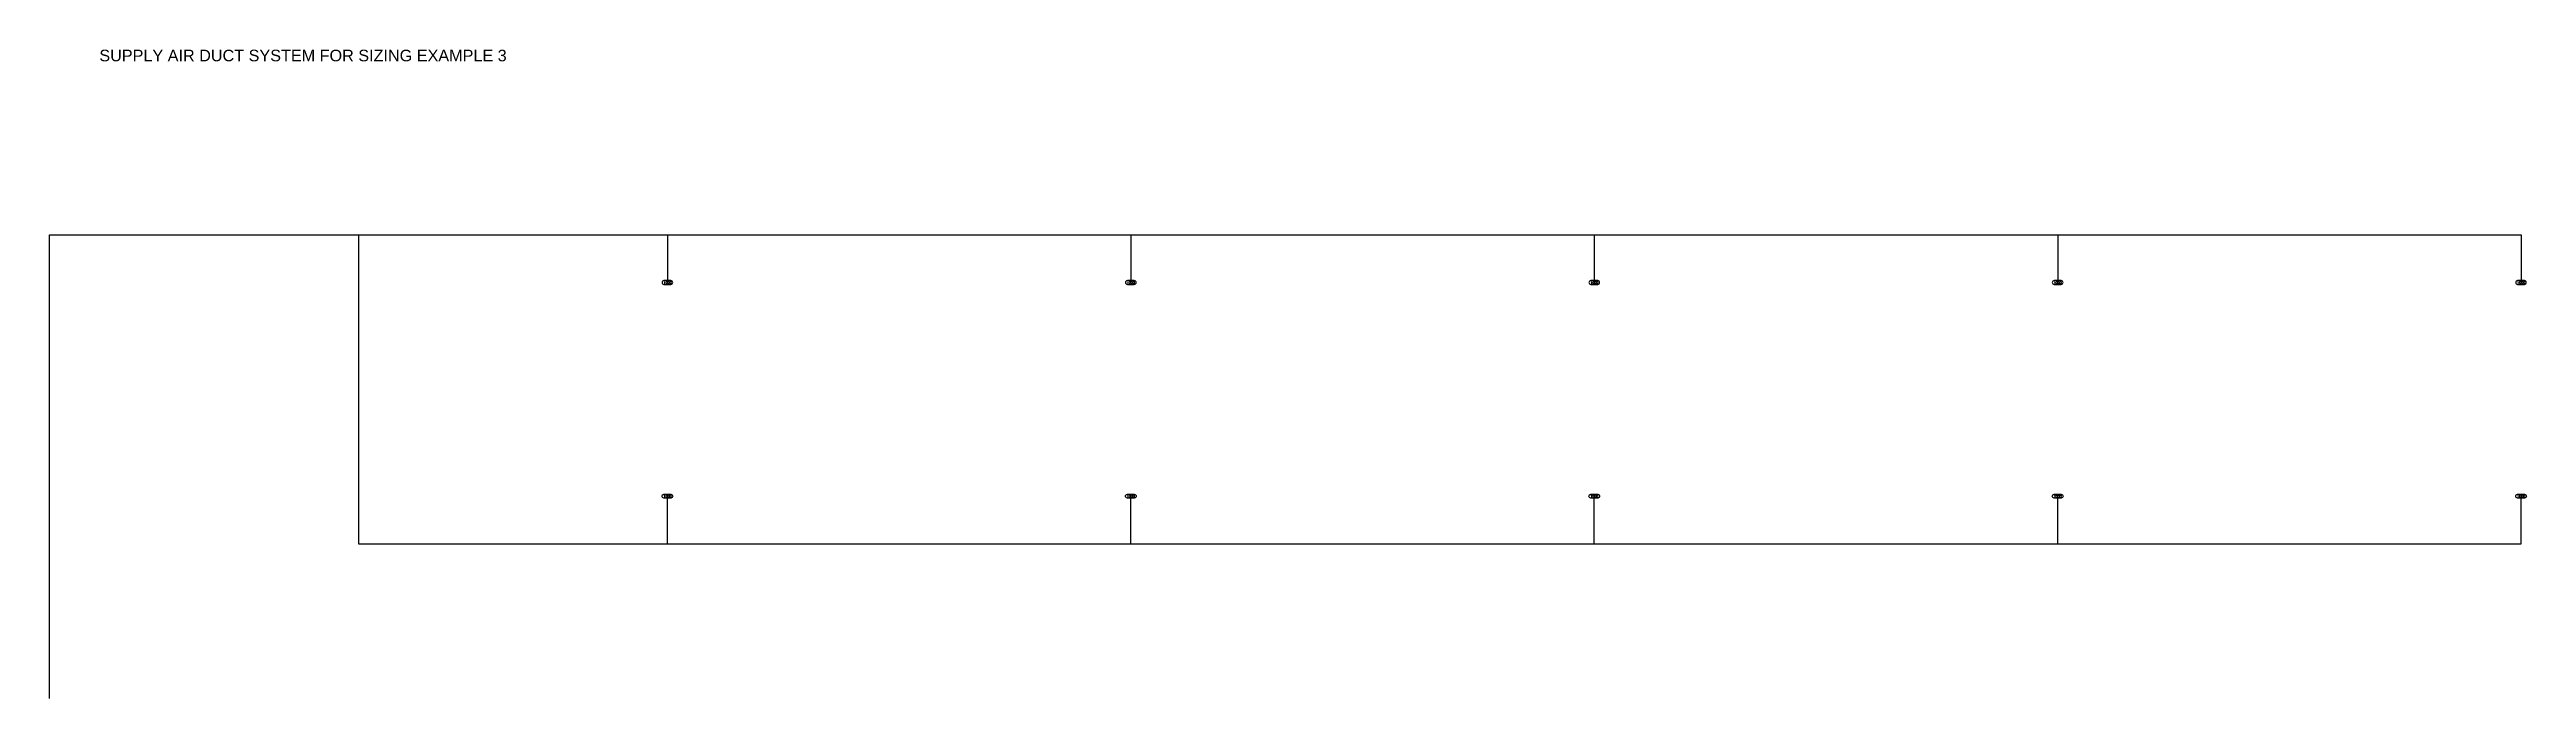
# Model space of a CAD drawing. Header units: inches. Extents: x 8137 to 8682, y -59634 to -59459.
# Drawn here: x 8148.5 to 8199.8, y -59580.8 to -59567.3 of the extents above; entities that cross this region are included whole.
import ezdxf
from ezdxf.enums import TextEntityAlignment as Align

# ---------------------------------------------------------------- set-up
doc = ezdxf.new("R2010")
doc.units = ezdxf.units.IN
doc.header["$MEASUREMENT"] = 0
doc.layers.add('DUCT', color=7, linetype='Continuous')
doc.layers.add('Flow Rate', color=3, linetype='Continuous')
doc.styles.add('RomanD', font='romand.shx')
doc.styles.get("Standard").update_dxf_attribs({"font": 'arial.ttf'})

# ---------------------------------------------------------------- blocks, each defined once
blk = doc.blocks.new('Diffuser')
at = {"layer": 'Flow Rate'}
blk.add_lwpolyline([(1.4973, -0.8156, 1), (1.4973, 0.8156), (-1.4973, 0.8156, 1), (-1.4973, -0.8156)], format="xyb", close=True, dxfattribs=at)
at = {"layer": 'Flow Rate', "color": 2, "style": 'RomanD'}
blk.add_attdef('Flow Rate', text='', height=1, dxfattribs=at).set_placement((0, 0), align=Align.MIDDLE_CENTER)

msp = doc.modelspace()

# ---------------------------------------------------------------- linework, layer by layer
at = {"layer": 'DUCT'}
for p, q in [((8148.474, -59580.754), (8148.474, -59571.154)), ((8148.474, -59571.154), (8154.874, -59571.154)), ((8154.874, -59571.154), (8161.274, -59571.154)), ((8154.874, -59571.154), (8154.874, -59577.554)), ((8161.274, -59571.154), (8170.874, -59571.154)), ((8161.274, -59571.154), (8161.274, -59572.142)), ((8170.874, -59571.154), (8180.474, -59571.154)), ((8170.874, -59571.154), (8170.874, -59572.142)), ((8180.474, -59571.154), (8190.074, -59571.154)), ((8180.474, -59571.154), (8180.474, -59572.142)), ((8190.074, -59571.154), (8199.674, -59571.154)), ((8190.074, -59571.154), (8190.074, -59572.142)), ((8199.674, -59571.154), (8199.674, -59572.142)), ((8161.274, -59577.554), (8161.274, -59576.565)), ((8170.874, -59577.554), (8170.874, -59576.565)), ((8180.474, -59577.554), (8180.474, -59576.565)), ((8190.074, -59577.554), (8190.074, -59576.565)), ((8199.674, -59577.554), (8199.674, -59576.565)), ((8154.874, -59577.554), (8161.274, -59577.554)), ((8161.274, -59577.554), (8170.874, -59577.554)), ((8170.874, -59577.554), (8180.474, -59577.554)), ((8180.474, -59577.554), (8190.074, -59577.554)), ((8190.074, -59577.554), (8199.674, -59577.554))]:
    msp.add_line(p, q, dxfattribs=at)

# ---------------------------------------------------------------- block references
at = {"layer": 'Flow Rate', "xscale": 0.04800000000000001, "yscale": 0.04800000000000001, "zscale": 0.04800000000000001}
for p in [(8161.274, -59572.142), (8170.874, -59572.142), (8180.474, -59572.142), (8190.074, -59572.142), (8199.674, -59572.142)]:
    msp.add_blockref('Diffuser', p, dxfattribs=at).add_auto_attribs({'Flow Rate': '1000'})
at = {"layer": 'Flow Rate'}
ref = msp.add_blockref('Diffuser', (8161.274, -59576.565), dxfattribs=dict(at, xscale=-0.04800000000000001, yscale=0.04800000000000001, zscale=0.04800000000000001, rotation=180))
ref.add_attrib('Flow Rate', '1000', dxfattribs={"color": 2, "height": 0.048, "style": 'RomanD'}).set_placement((8161.274, -59576.565), align=Align.MIDDLE_CENTER)
ref = msp.add_blockref('Diffuser', (8170.874, -59576.565), dxfattribs=dict(at, xscale=-0.04800000000000001, yscale=0.04800000000000001, zscale=0.04800000000000001, rotation=180))
ref.add_attrib('Flow Rate', '1000', dxfattribs={"color": 2, "height": 0.048, "style": 'RomanD'}).set_placement((8170.874, -59576.565), align=Align.MIDDLE_CENTER)
ref = msp.add_blockref('Diffuser', (8180.474, -59576.565), dxfattribs=dict(at, xscale=-0.04800000000000001, yscale=0.04800000000000001, zscale=0.04800000000000001, rotation=180))
ref.add_attrib('Flow Rate', '1000', dxfattribs={"color": 2, "height": 0.048, "style": 'RomanD'}).set_placement((8180.474, -59576.565), align=Align.MIDDLE_CENTER)
ref = msp.add_blockref('Diffuser', (8190.074, -59576.565), dxfattribs=dict(at, xscale=-0.04800000000000001, yscale=0.04800000000000001, zscale=0.04800000000000001, rotation=180))
ref.add_attrib('Flow Rate', '1000', dxfattribs={"color": 2, "height": 0.048, "style": 'RomanD'}).set_placement((8190.074, -59576.565), align=Align.MIDDLE_CENTER)
ref = msp.add_blockref('Diffuser', (8199.674, -59576.565), dxfattribs=dict(at, xscale=-0.04800000000000001, yscale=0.04800000000000001, zscale=0.04800000000000001, rotation=180))
ref.add_attrib('Flow Rate', '1000', dxfattribs={"color": 2, "height": 0.048, "style": 'RomanD'}).set_placement((8199.674, -59576.565), align=Align.MIDDLE_CENTER)

# ---------------------------------------------------------------- texts
at = {"color": 4, "insert": (8149.506, -59567.321), "char_height": 0.24, "width": 8.8298, "attachment_point": 1}
msp.add_mtext('SUPPLY AIR DUCT SYSTEM FOR SIZING EXAMPLE 3', dxfattribs=at)

doc.saveas('drawing.dxf')
